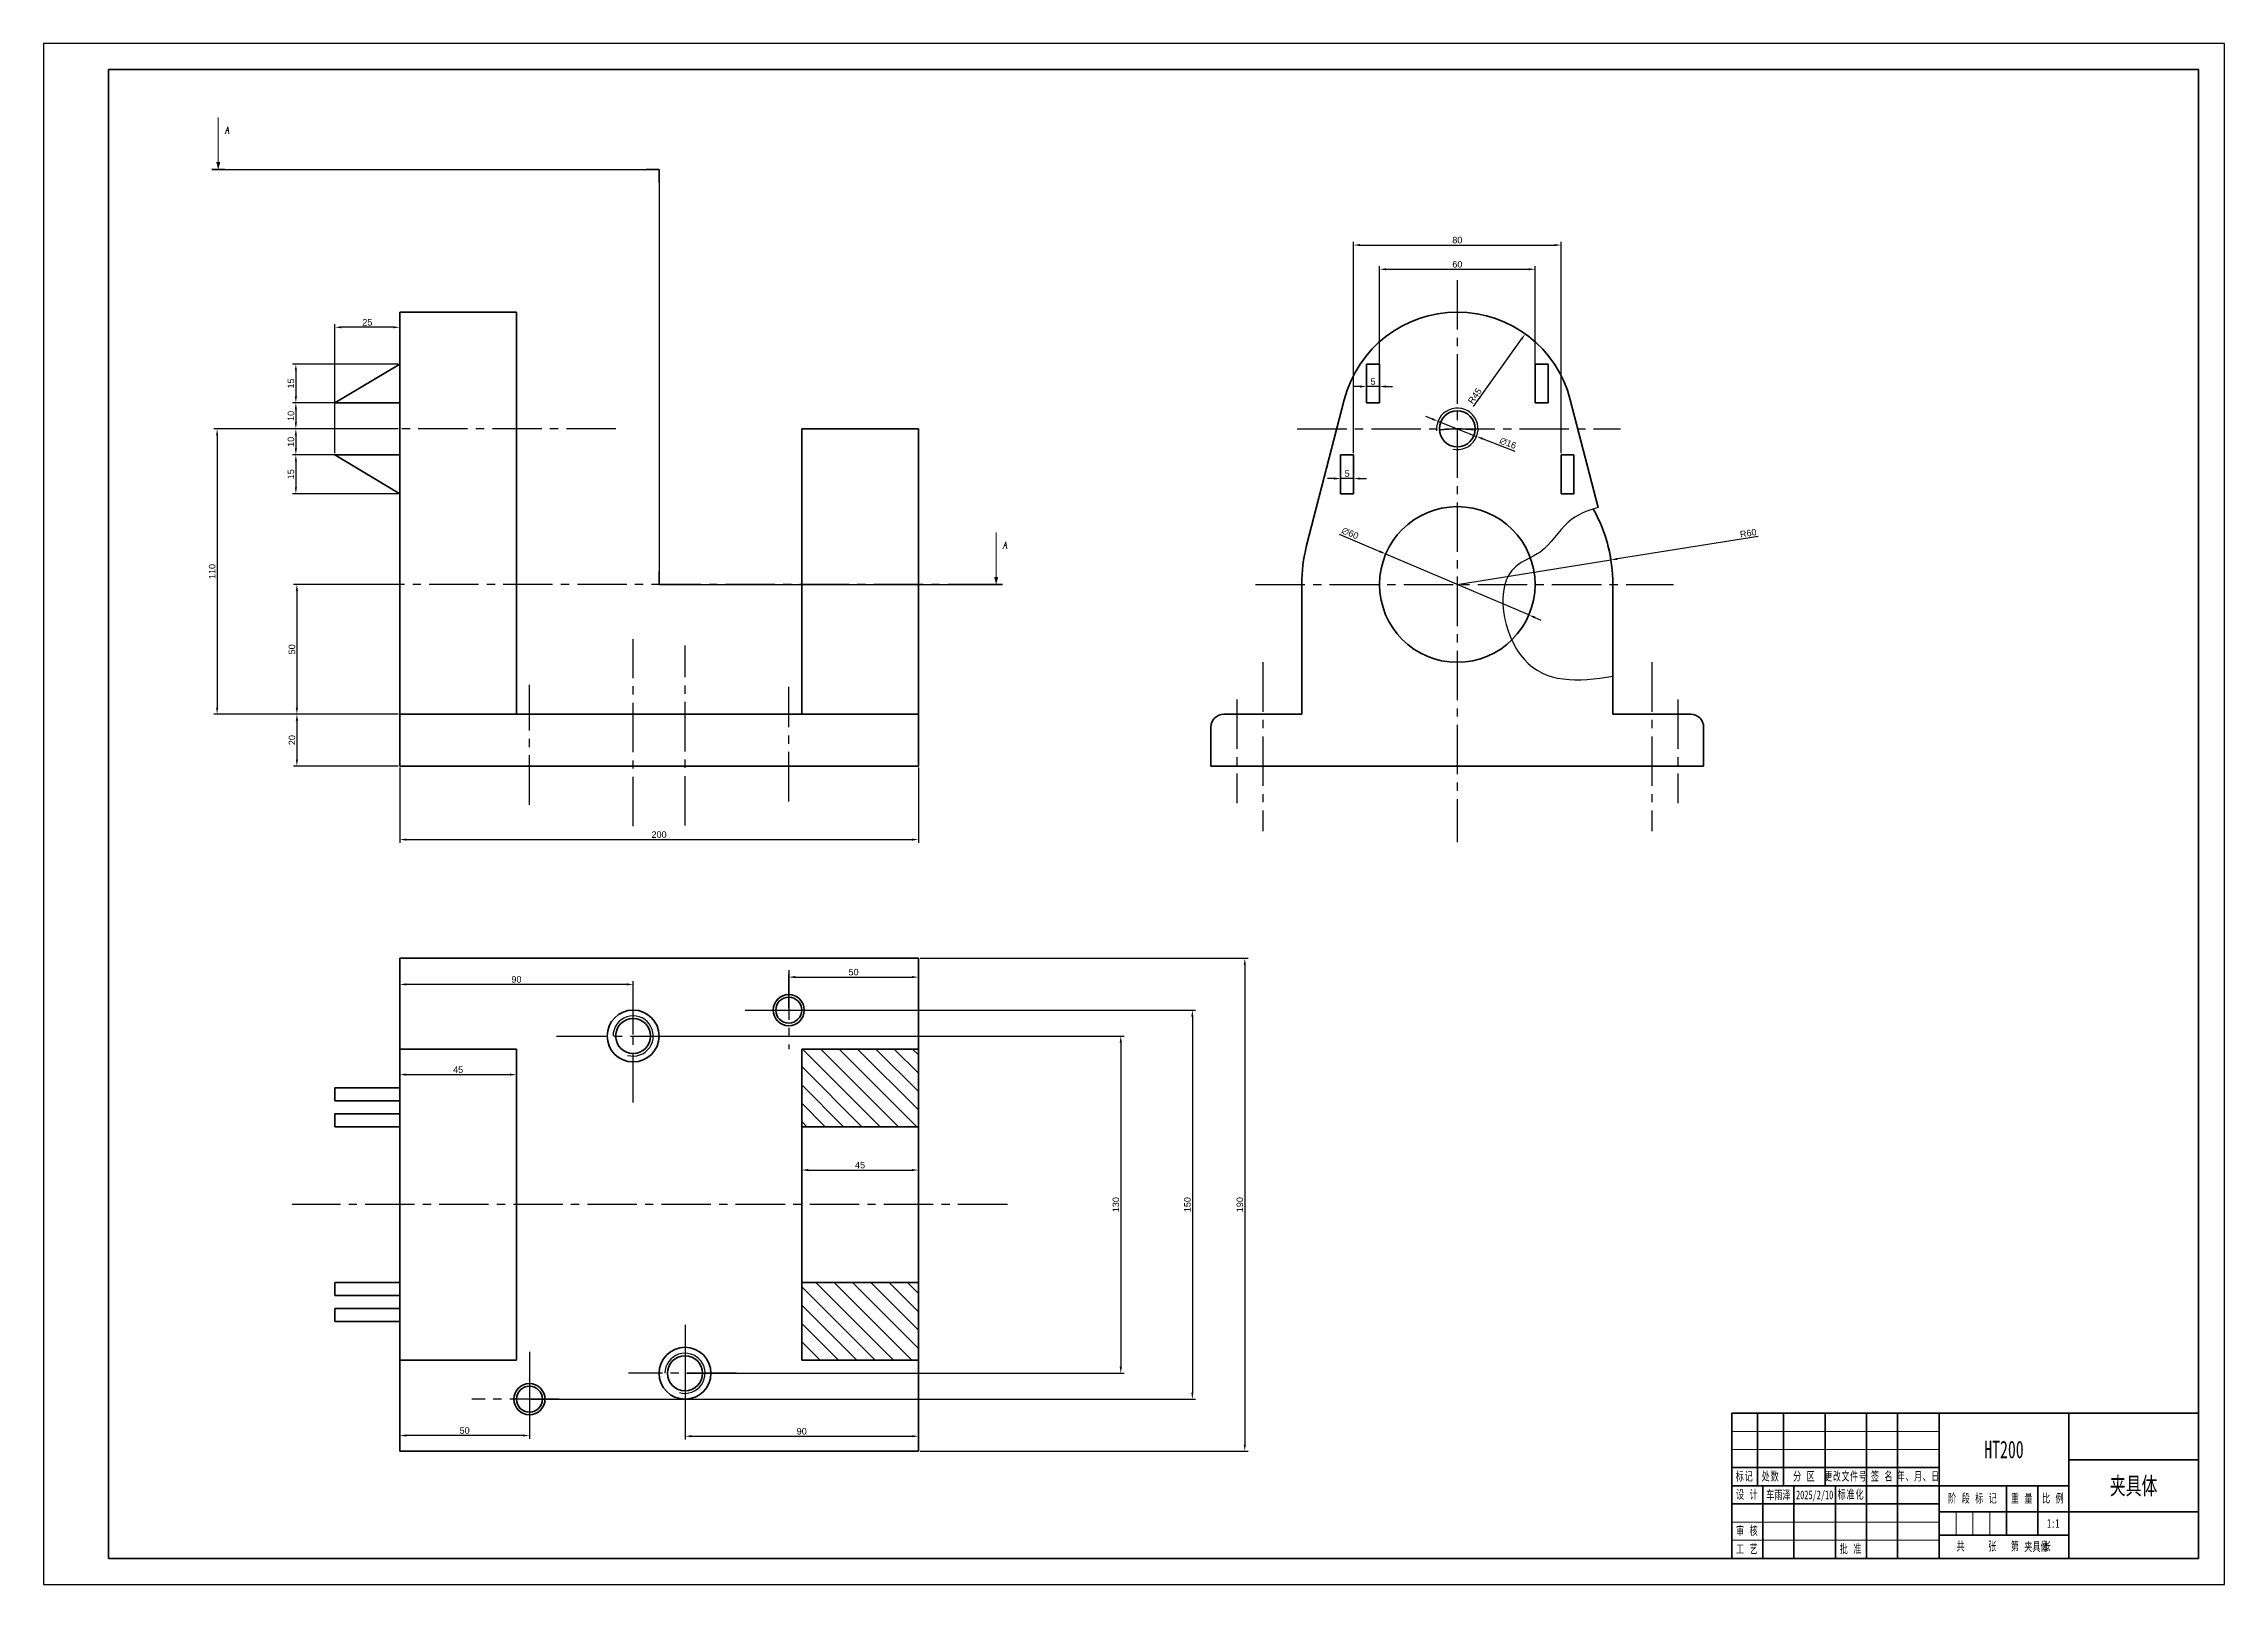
# Model space of a CAD drawing. Header units: millimetres. Extents: x 404 to 2877, y -584 to 1147.
# Drawn here: x 1695 to 2536, y 553 to 1147 of the extents above; entities that cross this region are included whole.
import ezdxf
from ezdxf.enums import TextEntityAlignment as Align

# ---------------------------------------------------------------- set-up
doc = ezdxf.new("R2010")
doc.units = ezdxf.units.MM
doc.linetypes.add('CENTER2', pattern=[28.575, 19.05, -3.175, 3.175, -3.175])
for name, color, linetype, lineweight in [('EB0', 7, 'Continuous', 35), ('粗实线', 50, 'Continuous', 35), ('细实线层', 7, 'Continuous', 18), ('边框', 7, 'Continuous', 35)]:
    doc.layers.add(name, color=color, linetype=linetype, lineweight=lineweight)
for name, color, linetype in [('剖面线', 3, 'Continuous'), ('标注层', 3, 'Continuous'), ('点画线', 1, 'CENTER2'), ('细实线', 7, 'Continuous')]:
    doc.layers.add(name, color=color, linetype=linetype)
doc.styles.get("Standard").update_dxf_attribs({"font": 'arial.ttf'})
doc.styles.add('UserTxtStyle1', font='SimSun.ttf', dxfattribs={"width": 0.667})
doc.styles.add('标准', font='SimSun.ttf', dxfattribs={"width": 0.667})
doc.dimstyles.new('ISO-25', dxfattribs={"dimtxt": 2.5, "dimasz": 2.5, "dimexe": 1.25, "dimexo": 0.625, "dimtad": 1, "dimtxsty": 'Standard', "dimcen": 2.5, "dimadec": 0, "dimazin": 0, "dimtfac": 1, "dimtmove": 0, "dimatfit": 3, "dimfxl": 1, "dimarcsym": 0})

msp = doc.modelspace()

# ---------------------------------------------------------------- blocks, each defined once
blk = doc.blocks.new('*D80')
at = {"layer": 'Defpoints', "color": 0, "transparency": 16777216}
for p in [(1831.91, 868.19), (2031.91, 868.19), (2031.91, 839.84)]:
    blk.add_point(p, dxfattribs=at)
at = {"layer": '标注层', "color": 0, "lineweight": -2, "transparency": 16777216}
for p, q in [((1831.91, 867.57), (1831.91, 838.59)), ((2031.91, 867.57), (2031.91, 838.59)), ((1834.41, 839.84), (2029.41, 839.84))]:
    blk.add_line(p, q, dxfattribs=at)
at = {"layer": '标注层', "color": 0, "transparency": 16777216}
for points in [[(1834.41, 840.26), (1834.41, 839.43), (1831.91, 839.84)], [(2029.41, 840.26), (2029.41, 839.43), (2031.91, 839.84)]]:
    blk.add_solid(points, dxfattribs=at)
at = {"layer": '标注层', "color": 0, "transparency": 16777216, "insert": (1931.91, 841.74), "char_height": 2.5, "attachment_point": 5}
blk.add_mtext('200', dxfattribs=at)
blk = doc.blocks.new('*D81')
at = {"layer": 'Defpoints', "color": 0, "transparency": 16777216}
for p in [(1831.91, 888.19), (1792.23, 868.19), (1831.91, 868.19)]:
    blk.add_point(p, dxfattribs=at)
at = {"layer": '标注层', "color": 0, "lineweight": -2, "transparency": 16777216}
for p, q in [((1831.28, 888.19), (1790.98, 888.19)), ((1792.23, 885.69), (1792.23, 870.69)), ((1831.28, 868.19), (1790.98, 868.19))]:
    blk.add_line(p, q, dxfattribs=at)
at = {"layer": '标注层', "color": 0, "transparency": 16777216}
for points in [[(1791.81, 885.69), (1792.65, 885.69), (1792.23, 888.19)], [(1791.81, 870.69), (1792.65, 870.69), (1792.23, 868.19)]]:
    blk.add_solid(points, dxfattribs=at)
at = {"layer": '标注层', "color": 0, "transparency": 16777216, "insert": (1790.33, 878.19), "char_height": 2.5, "attachment_point": 5, "rotation": 90}
blk.add_mtext('20', dxfattribs=at)
blk = doc.blocks.new('*D82')
at = {"layer": 'Defpoints', "color": 0, "transparency": 16777216}
for p in [(1831.91, 938.19), (1792.23, 888.19), (1831.91, 888.19)]:
    blk.add_point(p, dxfattribs=at)
at = {"layer": '标注层', "color": 0, "lineweight": -2, "transparency": 16777216}
for p, q in [((1831.28, 938.19), (1790.98, 938.19)), ((1792.23, 935.69), (1792.23, 890.69)), ((1831.28, 888.19), (1790.98, 888.19))]:
    blk.add_line(p, q, dxfattribs=at)
at = {"layer": '标注层', "color": 0, "transparency": 16777216}
for points in [[(1791.81, 935.69), (1792.65, 935.69), (1792.23, 938.19)], [(1791.81, 890.69), (1792.65, 890.69), (1792.23, 888.19)]]:
    blk.add_solid(points, dxfattribs=at)
at = {"layer": '标注层', "color": 0, "transparency": 16777216, "insert": (1790.33, 913.19), "char_height": 2.5, "attachment_point": 5, "rotation": 90}
blk.add_mtext('50', dxfattribs=at)
blk = doc.blocks.new('*D83')
at = {"layer": 'Defpoints', "color": 0, "transparency": 16777216}
for p in [(1831.91, 998.19), (1761.46, 888.19), (1831.91, 888.19)]:
    blk.add_point(p, dxfattribs=at)
at = {"layer": '标注层', "color": 0, "lineweight": -2, "transparency": 16777216}
for p, q in [((1831.28, 998.19), (1760.21, 998.19)), ((1761.46, 995.69), (1761.46, 890.69)), ((1831.28, 888.19), (1760.21, 888.19))]:
    blk.add_line(p, q, dxfattribs=at)
at = {"layer": '标注层', "color": 0, "transparency": 16777216}
for points in [[(1761.05, 995.69), (1761.88, 995.69), (1761.46, 998.19)], [(1761.05, 890.69), (1761.88, 890.69), (1761.46, 888.19)]]:
    blk.add_solid(points, dxfattribs=at)
at = {"layer": '标注层', "color": 0, "transparency": 16777216, "insert": (1759.56, 943.19), "char_height": 2.5, "attachment_point": 5, "rotation": 90}
blk.add_mtext('110', dxfattribs=at)
blk = doc.blocks.new('*D84')
at = {"layer": 'Defpoints', "color": 0, "transparency": 16777216}
for p in [(1831.91, 998.19), (1791.83, 988.19), (1831.91, 988.19)]:
    blk.add_point(p, dxfattribs=at)
at = {"layer": '标注层', "color": 0, "lineweight": -2, "transparency": 16777216}
for p, q in [((1831.28, 998.19), (1790.58, 998.19)), ((1791.83, 995.69), (1791.83, 990.69)), ((1831.28, 988.19), (1790.58, 988.19))]:
    blk.add_line(p, q, dxfattribs=at)
at = {"layer": '标注层', "color": 0, "transparency": 16777216}
for points in [[(1791.42, 995.69), (1792.25, 995.69), (1791.83, 998.19)], [(1791.42, 990.69), (1792.25, 990.69), (1791.83, 988.19)]]:
    blk.add_solid(points, dxfattribs=at)
at = {"layer": '标注层', "color": 0, "transparency": 16777216, "insert": (1789.93, 993.19), "char_height": 2.5, "attachment_point": 5, "rotation": 90}
blk.add_mtext('10', dxfattribs=at)
blk = doc.blocks.new('*D85')
at = {"layer": 'Defpoints', "color": 0, "transparency": 16777216}
for p in [(1831.91, 988.19), (1791.83, 973.19), (1831.91, 973.19)]:
    blk.add_point(p, dxfattribs=at)
at = {"layer": '标注层', "color": 0, "lineweight": -2, "transparency": 16777216}
for p, q in [((1831.28, 988.19), (1790.58, 988.19)), ((1791.83, 985.69), (1791.83, 975.69)), ((1831.28, 973.19), (1790.58, 973.19))]:
    blk.add_line(p, q, dxfattribs=at)
at = {"layer": '标注层', "color": 0, "transparency": 16777216}
for points in [[(1791.42, 985.69), (1792.25, 985.69), (1791.83, 988.19)], [(1791.42, 975.69), (1792.25, 975.69), (1791.83, 973.19)]]:
    blk.add_solid(points, dxfattribs=at)
at = {"layer": '标注层', "color": 0, "transparency": 16777216, "insert": (1789.93, 980.69), "char_height": 2.5, "attachment_point": 5, "rotation": 90}
blk.add_mtext('15', dxfattribs=at)
blk = doc.blocks.new('*D86')
at = {"layer": 'Defpoints', "color": 0, "transparency": 16777216}
for p in [(1831.91, 1008.19), (1791.83, 998.19), (1831.91, 998.19)]:
    blk.add_point(p, dxfattribs=at)
at = {"layer": '标注层', "color": 0, "lineweight": -2, "transparency": 16777216}
for p, q in [((1831.28, 1008.19), (1790.58, 1008.19)), ((1791.83, 1005.69), (1791.83, 1000.69)), ((1831.28, 998.19), (1790.58, 998.19))]:
    blk.add_line(p, q, dxfattribs=at)
at = {"layer": '标注层', "color": 0, "transparency": 16777216}
for points in [[(1791.42, 1005.69), (1792.25, 1005.69), (1791.83, 1008.19)], [(1791.42, 1000.69), (1792.25, 1000.69), (1791.83, 998.19)]]:
    blk.add_solid(points, dxfattribs=at)
at = {"layer": '标注层', "color": 0, "transparency": 16777216, "insert": (1789.93, 1003.19), "char_height": 2.5, "attachment_point": 5, "rotation": 90}
blk.add_mtext('10', dxfattribs=at)
blk = doc.blocks.new('*D87')
at = {"layer": 'Defpoints', "color": 0, "transparency": 16777216}
for p in [(1831.91, 1023.19), (1791.83, 1008.19), (1831.91, 1008.19)]:
    blk.add_point(p, dxfattribs=at)
at = {"layer": '标注层', "color": 0, "lineweight": -2, "transparency": 16777216}
for p, q in [((1831.28, 1023.19), (1790.58, 1023.19)), ((1791.83, 1020.69), (1791.83, 1010.69)), ((1831.28, 1008.19), (1790.58, 1008.19))]:
    blk.add_line(p, q, dxfattribs=at)
at = {"layer": '标注层', "color": 0, "transparency": 16777216}
for points in [[(1791.42, 1020.69), (1792.25, 1020.69), (1791.83, 1023.19)], [(1791.42, 1010.69), (1792.25, 1010.69), (1791.83, 1008.19)]]:
    blk.add_solid(points, dxfattribs=at)
at = {"layer": '标注层', "color": 0, "transparency": 16777216, "insert": (1789.93, 1015.69), "char_height": 2.5, "attachment_point": 5, "rotation": 90}
blk.add_mtext('15', dxfattribs=at)
blk = doc.blocks.new('*D88')
at = {"layer": 'Defpoints', "color": 0, "transparency": 16777216}
for p in [(1806.91, 1037.35), (1806.91, 988.19), (1831.91, 988.19)]:
    blk.add_point(p, dxfattribs=at)
at = {"layer": '标注层', "color": 0, "lineweight": -2, "transparency": 16777216}
for p, q in [((1806.91, 988.82), (1806.91, 1038.6)), ((1829.41, 1037.35), (1809.41, 1037.35)), ((1831.91, 988.82), (1831.91, 1038.6))]:
    blk.add_line(p, q, dxfattribs=at)
at = {"layer": '标注层', "color": 0, "transparency": 16777216}
for points in [[(1809.41, 1037.77), (1809.41, 1036.94), (1806.91, 1037.35)], [(1829.41, 1037.77), (1829.41, 1036.94), (1831.91, 1037.35)]]:
    blk.add_solid(points, dxfattribs=at)
at = {"layer": '标注层', "color": 0, "transparency": 16777216, "insert": (1819.41, 1039.25), "char_height": 2.5, "attachment_point": 5}
blk.add_mtext('25', dxfattribs=at)
blk = doc.blocks.new('*D89')
at = {"layer": 'Defpoints', "color": 0, "transparency": 16777216}
for p in [(2269.74, 1059.71), (2209.74, 1008.19), (2269.74, 1008.19)]:
    blk.add_point(p, dxfattribs=at)
at = {"layer": '标注层', "color": 0, "lineweight": -2, "transparency": 16777216}
for p, q in [((2209.74, 1008.82), (2209.74, 1060.96)), ((2212.24, 1059.71), (2267.24, 1059.71)), ((2269.74, 1008.82), (2269.74, 1060.96))]:
    blk.add_line(p, q, dxfattribs=at)
at = {"layer": '标注层', "color": 0, "transparency": 16777216}
for points in [[(2212.24, 1060.13), (2212.24, 1059.3), (2209.74, 1059.71)], [(2267.24, 1060.13), (2267.24, 1059.3), (2269.74, 1059.71)]]:
    blk.add_solid(points, dxfattribs=at)
at = {"layer": '标注层', "color": 0, "transparency": 16777216, "insert": (2239.74, 1061.61), "char_height": 2.5, "attachment_point": 5}
blk.add_mtext('60', dxfattribs=at)
blk = doc.blocks.new('*D90')
at = {"layer": 'Defpoints', "color": 0, "transparency": 16777216}
for p in [(2279.74, 1069.05), (2199.74, 988.19), (2279.74, 988.19)]:
    blk.add_point(p, dxfattribs=at)
at = {"layer": '标注层', "color": 0, "lineweight": -2, "transparency": 16777216}
for p, q in [((2199.74, 988.82), (2199.74, 1070.3)), ((2202.24, 1069.05), (2277.24, 1069.05)), ((2279.74, 988.82), (2279.74, 1070.3))]:
    blk.add_line(p, q, dxfattribs=at)
at = {"layer": '标注层', "color": 0, "transparency": 16777216}
for points in [[(2202.24, 1069.47), (2202.24, 1068.63), (2199.74, 1069.05)], [(2277.24, 1069.47), (2277.24, 1068.63), (2279.74, 1069.05)]]:
    blk.add_solid(points, dxfattribs=at)
at = {"layer": '标注层', "color": 0, "transparency": 16777216, "insert": (2239.74, 1070.95), "char_height": 2.5, "attachment_point": 5}
blk.add_mtext('80', dxfattribs=at)
blk = doc.blocks.new('*D91')
at = {"layer": 'Defpoints', "color": 0, "transparency": 16777216}
for p in [(2204.74, 1014.51), (2204.74, 1008.19), (2209.74, 1008.19)]:
    blk.add_point(p, dxfattribs=at)
at = {"layer": '标注层', "color": 0, "lineweight": -2, "transparency": 16777216}
for p, q in [((2202.24, 1014.51), (2199.74, 1014.51)), ((2204.74, 1008.82), (2204.74, 1015.76)), ((2209.74, 1014.51), (2204.74, 1014.51)), ((2209.74, 1008.82), (2209.74, 1015.76)), ((2212.24, 1014.51), (2214.74, 1014.51))]:
    blk.add_line(p, q, dxfattribs=at)
at = {"layer": '标注层', "color": 0, "transparency": 16777216}
for points in [[(2202.24, 1014.93), (2202.24, 1014.09), (2204.74, 1014.51)], [(2212.24, 1014.93), (2212.24, 1014.09), (2209.74, 1014.51)]]:
    blk.add_solid(points, dxfattribs=at)
at = {"layer": '标注层', "color": 0, "transparency": 16777216, "insert": (2207.24, 1016.41), "char_height": 2.5, "attachment_point": 5}
blk.add_mtext('5', dxfattribs=at)
blk = doc.blocks.new('*D92')
at = {"layer": 'Defpoints', "color": 0, "transparency": 16777216}
for p in [(2194.74, 979.03), (2194.74, 973.19), (2199.74, 973.19)]:
    blk.add_point(p, dxfattribs=at)
at = {"layer": '标注层', "color": 0, "lineweight": -2, "transparency": 16777216}
for p, q in [((2192.24, 979.03), (2189.74, 979.03)), ((2194.74, 973.82), (2194.74, 980.28)), ((2199.74, 979.03), (2194.74, 979.03)), ((2199.74, 973.82), (2199.74, 980.28)), ((2202.24, 979.03), (2204.74, 979.03))]:
    blk.add_line(p, q, dxfattribs=at)
at = {"layer": '标注层', "color": 0, "transparency": 16777216}
for points in [[(2192.24, 979.45), (2192.24, 978.62), (2194.74, 979.03)], [(2202.24, 979.45), (2202.24, 978.62), (2199.74, 979.03)]]:
    blk.add_solid(points, dxfattribs=at)
at = {"layer": '标注层', "color": 0, "transparency": 16777216, "insert": (2197.24, 980.93), "char_height": 2.5, "attachment_point": 5}
blk.add_mtext('5', dxfattribs=at)
blk = doc.blocks.new('*D93')
at = {"layer": 'Defpoints', "color": 0, "transparency": 16777216}
for p in [(2265.92, 1034.79), (2239.74, 998.19)]:
    blk.add_point(p, dxfattribs=at)
at = {"layer": '标注层', "color": 0, "lineweight": -2, "transparency": 16777216}
blk.add_line((2245.92, 1006.84), (2264.46, 1032.76), dxfattribs=at)
at = {"layer": '标注层', "color": 0, "transparency": 16777216}
blk.add_solid([(2264.12, 1033), (2264.8, 1032.52), (2265.92, 1034.79)], dxfattribs=at)
at = {"layer": '标注层', "color": 0, "transparency": 16777216, "insert": (2246.48, 1010.89), "char_height": 2.5, "attachment_point": 5, "rotation": 54.42421}
blk.add_mtext('R45', dxfattribs=at)
blk = doc.blocks.new('*D94')
at = {"layer": 'Defpoints', "color": 0, "transparency": 16777216}
for p in [(2298.99, 947.63), (2239.74, 938.19)]:
    blk.add_point(p, dxfattribs=at)
at = {"layer": '标注层', "color": 0, "lineweight": -2, "transparency": 16777216}
for p, q in [((2355.78, 956.67), (2301.46, 948.02)), ((2239.74, 938.19), (2298.99, 947.63))]:
    blk.add_line(p, q, dxfattribs=at)
at = {"layer": '标注层', "color": 0, "transparency": 16777216}
blk.add_solid([(2301.39, 948.43), (2301.52, 947.61), (2298.99, 947.63)], dxfattribs=at)
at = {"layer": '标注层', "color": 0, "transparency": 16777216, "insert": (2351.92, 957.98), "char_height": 2.5, "attachment_point": 5, "rotation": 9.04724}
blk.add_mtext('R60', dxfattribs=at)
blk = doc.blocks.new('*D95')
at = {"layer": 'Defpoints', "color": 0, "transparency": 16777216}
for p in [(2212.13, 949.94), (2267.34, 926.44)]:
    blk.add_point(p, dxfattribs=at)
at = {"layer": '标注层', "color": 0, "lineweight": -2, "transparency": 16777216}
for p, q in [((2194.17, 957.59), (2209.83, 950.92)), ((2267.34, 926.44), (2212.13, 949.94)), ((2269.64, 925.46), (2271.94, 924.48))]:
    blk.add_line(p, q, dxfattribs=at)
at = {"layer": '标注层', "color": 0, "transparency": 16777216}
for points in [[(2210, 951.3), (2209.67, 950.54), (2212.13, 949.94)], [(2269.8, 925.85), (2269.48, 925.08), (2267.34, 926.44)]]:
    blk.add_solid(points, dxfattribs=at)
at = {"layer": '标注层', "color": 0, "transparency": 16777216, "insert": (2198.41, 957.93), "char_height": 2.5, "attachment_point": 5, "rotation": 336.94139}
blk.add_mtext('∅60', dxfattribs=at)
blk = doc.blocks.new('*D97')
at = {"layer": 'Defpoints', "color": 0, "transparency": 16777216}
for p in [(1921.91, 764.1), (1941.91, 634.1), (2109.96, 634.1)]:
    blk.add_point(p, dxfattribs=at)
at = {"layer": '标注层', "color": 0, "lineweight": -2, "transparency": 16777216}
for p, q in [((1922.53, 764.1), (2111.21, 764.1)), ((2109.96, 761.6), (2109.96, 636.6)), ((1942.53, 634.1), (2111.21, 634.1))]:
    blk.add_line(p, q, dxfattribs=at)
at = {"layer": '标注层', "color": 0, "transparency": 16777216}
for points in [[(2109.54, 761.6), (2110.37, 761.6), (2109.96, 764.1)], [(2109.54, 636.6), (2110.37, 636.6), (2109.96, 634.1)]]:
    blk.add_solid(points, dxfattribs=at)
at = {"layer": '标注层', "color": 0, "transparency": 16777216, "insert": (2108.06, 699.1), "char_height": 2.5, "attachment_point": 5, "rotation": 90}
blk.add_mtext('130', dxfattribs=at)
blk = doc.blocks.new('*D98')
at = {"layer": 'Defpoints', "color": 0, "transparency": 16777216}
for p in [(1981.91, 774.1), (1881.91, 624.1), (2137.56, 624.1)]:
    blk.add_point(p, dxfattribs=at)
at = {"layer": '标注层', "color": 0, "lineweight": -2, "transparency": 16777216}
for p, q in [((1982.53, 774.1), (2138.81, 774.1)), ((2137.56, 771.6), (2137.56, 626.6)), ((1882.53, 624.1), (2138.81, 624.1))]:
    blk.add_line(p, q, dxfattribs=at)
at = {"layer": '标注层', "color": 0, "transparency": 16777216}
for points in [[(2137.15, 771.6), (2137.98, 771.6), (2137.56, 774.1)], [(2137.15, 626.6), (2137.98, 626.6), (2137.56, 624.1)]]:
    blk.add_solid(points, dxfattribs=at)
at = {"layer": '标注层', "color": 0, "transparency": 16777216, "insert": (2135.66, 699.1), "char_height": 2.5, "attachment_point": 5, "rotation": 90}
blk.add_mtext('150', dxfattribs=at)
blk = doc.blocks.new('*D99')
at = {"layer": 'Defpoints', "color": 0, "transparency": 16777216}
for p in [(1831.91, 784.01), (1831.91, 764.1), (1921.91, 764.1)]:
    blk.add_point(p, dxfattribs=at)
at = {"layer": '标注层', "color": 0, "lineweight": -2, "transparency": 16777216}
for p, q in [((1831.91, 764.73), (1831.91, 785.26)), ((1919.41, 784.01), (1834.41, 784.01)), ((1921.91, 764.73), (1921.91, 785.26))]:
    blk.add_line(p, q, dxfattribs=at)
at = {"layer": '标注层', "color": 0, "transparency": 16777216}
for points in [[(1834.41, 784.42), (1834.41, 783.59), (1831.91, 784.01)], [(1919.41, 784.42), (1919.41, 783.59), (1921.91, 784.01)]]:
    blk.add_solid(points, dxfattribs=at)
at = {"layer": '标注层', "color": 0, "transparency": 16777216, "insert": (1876.91, 785.91), "char_height": 2.5, "attachment_point": 5}
blk.add_mtext('90', dxfattribs=at)
blk = doc.blocks.new('*D100')
at = {"layer": 'Defpoints', "color": 0, "transparency": 16777216}
for p in [(2031.91, 786.82), (1981.91, 774.28), (2031.91, 774.28)]:
    blk.add_point(p, dxfattribs=at)
at = {"layer": '标注层', "color": 0, "lineweight": -2, "transparency": 16777216}
for p, q in [((1981.91, 774.9), (1981.91, 788.07)), ((1984.41, 786.82), (2029.41, 786.82)), ((2031.91, 774.9), (2031.91, 788.07))]:
    blk.add_line(p, q, dxfattribs=at)
at = {"layer": '标注层', "color": 0, "transparency": 16777216}
for points in [[(1984.41, 787.24), (1984.41, 786.41), (1981.91, 786.82)], [(2029.41, 787.24), (2029.41, 786.41), (2031.91, 786.82)]]:
    blk.add_solid(points, dxfattribs=at)
at = {"layer": '标注层', "color": 0, "transparency": 16777216, "insert": (2006.91, 788.73), "char_height": 2.5, "attachment_point": 5}
blk.add_mtext('50', dxfattribs=at)
blk = doc.blocks.new('*D101')
at = {"layer": 'Defpoints', "color": 0, "transparency": 16777216}
for p in [(1831.91, 624.1), (1881.91, 624.1), (1831.91, 610.1)]:
    blk.add_point(p, dxfattribs=at)
at = {"layer": '标注层', "color": 0, "lineweight": -2, "transparency": 16777216}
for p, q in [((1831.91, 623.48), (1831.91, 608.85)), ((1881.91, 623.48), (1881.91, 608.85)), ((1879.41, 610.1), (1834.41, 610.1))]:
    blk.add_line(p, q, dxfattribs=at)
at = {"layer": '标注层', "color": 0, "transparency": 16777216}
for points in [[(1834.41, 610.51), (1834.41, 609.68), (1831.91, 610.1)], [(1879.41, 610.51), (1879.41, 609.68), (1881.91, 610.1)]]:
    blk.add_solid(points, dxfattribs=at)
at = {"layer": '标注层', "color": 0, "transparency": 16777216, "insert": (1856.91, 612), "char_height": 2.5, "attachment_point": 5}
blk.add_mtext('50', dxfattribs=at)
blk = doc.blocks.new('*D102')
at = {"layer": 'Defpoints', "color": 0, "transparency": 16777216}
for p in [(1941.91, 634.1), (2031.91, 634.1), (2031.91, 609.81)]:
    blk.add_point(p, dxfattribs=at)
at = {"layer": '标注层', "color": 0, "lineweight": -2, "transparency": 16777216}
for p, q in [((1941.91, 633.48), (1941.91, 608.56)), ((2031.91, 633.48), (2031.91, 608.56)), ((1944.41, 609.81), (2029.41, 609.81))]:
    blk.add_line(p, q, dxfattribs=at)
at = {"layer": '标注层', "color": 0, "transparency": 16777216}
for points in [[(1944.41, 610.23), (1944.41, 609.4), (1941.91, 609.81)], [(2029.41, 610.23), (2029.41, 609.4), (2031.91, 609.81)]]:
    blk.add_solid(points, dxfattribs=at)
at = {"layer": '标注层', "color": 0, "transparency": 16777216, "insert": (1986.91, 611.71), "char_height": 2.5, "attachment_point": 5}
blk.add_mtext('90', dxfattribs=at)
blk = doc.blocks.new('*D103')
at = {"layer": 'Defpoints', "color": 0, "transparency": 16777216}
for p in [(2031.91, 794.1), (2031.91, 604.1), (2157.78, 604.1)]:
    blk.add_point(p, dxfattribs=at)
at = {"layer": '标注层', "color": 0, "lineweight": -2, "transparency": 16777216}
for p, q in [((2032.53, 794.1), (2159.03, 794.1)), ((2157.78, 791.6), (2157.78, 606.6)), ((2032.53, 604.1), (2159.03, 604.1))]:
    blk.add_line(p, q, dxfattribs=at)
at = {"layer": '标注层', "color": 0, "transparency": 16777216}
for points in [[(2157.36, 791.6), (2158.19, 791.6), (2157.78, 794.1)], [(2157.36, 606.6), (2158.19, 606.6), (2157.78, 604.1)]]:
    blk.add_solid(points, dxfattribs=at)
at = {"layer": '标注层', "color": 0, "transparency": 16777216, "insert": (2155.87, 699.1), "char_height": 2.5, "attachment_point": 5, "rotation": 90}
blk.add_mtext('190', dxfattribs=at)
blk = doc.blocks.new('*D104')
at = {"layer": 'Defpoints', "color": 0, "transparency": 16777216}
for p in [(2232.29, 1001.11), (2247.18, 995.27)]:
    blk.add_point(p, dxfattribs=at)
at = {"layer": '标注层', "color": 0, "lineweight": -2, "transparency": 16777216}
for p, q in [((2229.96, 1002.03), (2227.63, 1002.94)), ((2232.29, 1001.11), (2247.18, 995.27)), ((2262.06, 989.43), (2249.51, 994.36))]:
    blk.add_line(p, q, dxfattribs=at)
at = {"layer": '标注层', "color": 0, "transparency": 16777216}
for points in [[(2230.11, 1002.42), (2229.81, 1001.64), (2232.29, 1001.11)], [(2249.66, 994.75), (2249.36, 993.97), (2247.18, 995.27)]]:
    blk.add_solid(points, dxfattribs=at)
at = {"layer": '标注层', "color": 0, "transparency": 16777216, "insert": (2259.27, 992.65), "char_height": 2.5, "attachment_point": 5, "rotation": 338.57788}
blk.add_mtext('∅16', dxfattribs=at)
blk = doc.blocks.new('*D119')
at = {"layer": 'Defpoints', "color": 0, "transparency": 16777216}
for p in [(1831.91, 759.1), (1876.91, 759.1), (1876.91, 749.23)]:
    blk.add_point(p, dxfattribs=at)
at = {"layer": '标注层', "color": 0, "lineweight": -2, "transparency": 16777216}
for p, q in [((1831.91, 758.48), (1831.91, 747.98)), ((1876.91, 758.48), (1876.91, 747.98)), ((1834.41, 749.23), (1874.41, 749.23))]:
    blk.add_line(p, q, dxfattribs=at)
at = {"layer": '标注层', "color": 0, "transparency": 16777216}
for points in [[(1834.41, 749.65), (1834.41, 748.82), (1831.91, 749.23)], [(1874.41, 749.65), (1874.41, 748.82), (1876.91, 749.23)]]:
    blk.add_solid(points, dxfattribs=at)
at = {"layer": '标注层', "color": 0, "transparency": 16777216, "insert": (1854.41, 751.13), "char_height": 2.5, "attachment_point": 5}
blk.add_mtext('45', dxfattribs=at)
blk = doc.blocks.new('*D120')
at = {"layer": 'Defpoints', "color": 0, "transparency": 16777216}
for p in [(1986.91, 729.1), (2031.91, 729.1), (2031.91, 712.44)]:
    blk.add_point(p, dxfattribs=at)
at = {"layer": '标注层', "color": 0, "lineweight": -2, "transparency": 16777216}
for p, q in [((1986.91, 728.48), (1986.91, 711.19)), ((2031.91, 728.48), (2031.91, 711.19)), ((1989.41, 712.44), (2029.41, 712.44))]:
    blk.add_line(p, q, dxfattribs=at)
at = {"layer": '标注层', "color": 0, "transparency": 16777216}
for points in [[(1989.41, 712.85), (1989.41, 712.02), (1986.91, 712.44)], [(2029.41, 712.85), (2029.41, 712.02), (2031.91, 712.44)]]:
    blk.add_solid(points, dxfattribs=at)
at = {"layer": '标注层', "color": 0, "transparency": 16777216, "insert": (2009.41, 714.33), "char_height": 2.5, "attachment_point": 5}
blk.add_mtext('45', dxfattribs=at)
blk = doc.blocks.new('$CAXA_TITLE_151E506F$')
at = {"layer": '细实线层', "linetype": 'Continuous', "lineweight": 18}
for p, q in [((-100, 49), (-180, 49)), ((-100, 42), (-180, 42)), ((-93.5, 18), (-93.5, 9)), ((-87, 18), (-87, 9)), ((-80.5, 18), (-80.5, 9)), ((-100, 14), (-180, 14)), ((-100, 7), (-180, 7))]:
    blk.add_line(p, q, dxfattribs=at)
at = {"layer": '边框', "linetype": 'Continuous', "lineweight": 35}
for p, q in [((-180, 56), (0, 56)), ((-180, 56), (-180, 0)), ((-170, 28), (-170, 56)), ((-160, 28), (-160, 56)), ((-144, 28), (-144, 56)), ((-128, 28), (-128, 56)), ((-116, 28), (-116, 56)), ((-100, 56), (-100, 0)), ((-50, 0), (-50, 56)), ((0, 56), (0, 0)), ((-100, 35), (-180, 35)), ((0, 38), (-50, 38)), ((-50, 28), (-180, 28)), ((-168, 0), (-168, 28)), ((-156, 0), (-156, 28)), ((-140, 0), (-140, 28)), ((-128, 0), (-128, 28)), ((-116, 0), (-116, 28)), ((-74, 28), (-74, 9)), ((-62, 28), (-62, 9)), ((-100, 21), (-180, 21)), ((-50, 18), (-100, 18)), ((0, 18), (-50, 18)), ((-50, 9), (-100, 9)), ((0, 0), (-180, 0))]:
    blk.add_line(p, q, dxfattribs=at)
at = {"layer": '边框', "attachment_point": 5, "line_spacing_factor": 1.15057, "style": 'UserTxtStyle1'}
for s, insert, char_height, width in [('\\T1.1;标记', (-175, 31.5), 3.353, 10), ('\\T1.1;处数', (-165, 31.5), 3.353, 10), ('\\T1.1;分 区', (-152, 31.5), 3.353, 16), ('\\T1.1;{\\W0.640781;更改文件号}', (-135.97, 31.5), 3.3528, 31.2584), ('\\T1.1;签 名', (-122, 31.5), 3.353, 12), ('\\T1.1;{\\W0.639309;年、月、日}', (-107.98, 31.5), 3.3528, 30.516), ('\\T1.1;设 计', (-174, 24.5), 3.353, 12), ('\\T1.1;设 计', (-174, 24.5), 3.353, 12), ('\\T1.1;标准化', (-134, 24.5), 3.353, 12), ('\\T1.1;阶 段 标 记', (-87, 23), 3.3528, 26), ('\\T1.1;重 量', (-68, 23), 3.353, 12), ('\\T1.1;比 例', (-56, 23), 3.353, 12), ('\\T1.1;审 核', (-174, 10.5), 3.353, 12), ('\\T1.1;工 艺', (-174, 3.5), 3.353, 12), ('\\T1.1;批 准', (-134, 3.5), 3.353, 12), ('\\T1.1;共     张   第     张', (-75, 4.5), 3.3528, 50)]:
    blk.add_mtext(s, dxfattribs=dict(at, insert=insert, char_height=char_height, width=width))
at = {"layer": '边框', "color": 0, "linetype": 'Continuous', "style": '标准'}
for tag, height, width, p in [('标记C', 3.35, 0.667, (-175, 52.5)), ('处数C', 3.35, 0.667, (-165, 52.5)), ('分区C', 3.35, 0.667, (-152, 52.5)), ('更改文件_编号C', 3.35, 0.45222, (-136, 52.5)), ('标记签名C', 3.35, 0.518563, (-122, 52.5)), ('标记_日期C', 3.35, 0.63526, (-108, 52.5)), ('单位名称', 6.71, 0.667, (-25, 47)), ('标记B', 3.35, 0.667, (-175, 45.5)), ('处数B', 3.35, 0.667, (-165, 45.5)), ('分区B', 3.35, 0.667, (-152, 45.5)), ('更改文件_编号B', 3.35, 0.45222, (-136, 45.5)), ('标记签名B', 3.35, 0.518563, (-122, 45.5)), ('标记_日期B', 3.35, 0.63526, (-108, 45.5)), ('材料名称', 6.71, 0.667, (-75, 42)), ('标记A', 3.35, 0.667, (-175, 38.5)), ('处数A', 3.35, 0.667, (-165, 38.5)), ('分区A', 3.35, 0.667, (-152, 38.5)), ('更改文件_编号A', 3.35, 0.451201, (-136, 38.5)), ('标记签名A', 3.35, 0.516738, (-122, 38.5)), ('标记_日期A', 3.35, 0.633251, (-108, 38.5)), ('设计_人员编号', 3.35, 0.359243, (-162, 24.5)), ('设计_日期', 3.35, 0.667, (-148, 24.5)), ('标准化_人员编号', 3.35, 0.31009, (-122, 24.5)), ('标准化_日期', 3.35, 0.580046, (-108, 24.5)), ('图纸名称', 6.71, 0.667, (-25, 28)), ('审核_人员编号', 3.35, 0.361231, (-162, 10.5)), ('审核_日期', 3.35, 0.667, (-148, 10.5)), ('阶段标记A', 3.35, 0.260662, (-96.75, 13.5)), ('阶段标记B', 3.35, 0.261591, (-90.25, 13.5)), ('阶段标记C', 3.35, 0.261591, (-83.75, 13.5)), ('阶段标记D', 3.35, 0.261591, (-77.25, 13.5)), ('重量', 3.35, 0.667, (-68, 13.5)), ('图纸比例', 3.35, 0.598211, (-56, 13.5)), ('图纸编号', 6.71, 0.667, (-25, 9)), ('工艺_人员编号', 3.35, 0.359023, (-162, 3.5)), ('工艺_日期', 3.35, 0.667, (-148, 3.5)), ('批准_人员编号', 3.35, 0.358147, (-122, 3.5)), ('批准_日期', 3.35, 0.667, (-108, 3.5)), ('页数', 3.35, 0.667, (-87.5, 4.5)), ('页码', 3.35, 0.667, (-62.5, 4.5))]:
    blk.add_attdef(tag, text='', height=height, dxfattribs=dict(at, width=width)).set_placement(p, align=Align.MIDDLE_CENTER)

# ---------------------------------------------------------------- dimensions: what is measured, and where the dimension line sits
at = {"layer": '标注层'}
for base, p1, p2, picture, middle in [((2279.735, 1069.051), (2199.735, 988.192), (2279.735, 988.192), '*D90', (2239.735, 1070.953)), ((2269.735, 1059.712), (2209.735, 1008.192), (2269.735, 1008.192), '*D89', (2239.735, 1061.614)), ((1806.906, 1037.353), (1831.906, 988.192), (1806.906, 988.192), '*D88', (1819.406, 1039.254)), ((2204.735, 1014.51), (2209.735, 1008.192), (2204.735, 1008.192), '*D91', (2207.235, 1016.406)), ((2194.735, 979.034), (2199.735, 973.192), (2194.735, 973.192), '*D92', (2197.235, 980.93)), ((2031.906, 839.842), (1831.906, 868.192), (2031.906, 868.192), '*D80', (1931.906, 841.743)), ((1831.906, 784.008), (1921.906, 764.101), (1831.906, 764.101), '*D99', (1876.906, 785.909)), ((2031.906, 786.824), (1981.906, 774.28), (2031.906, 774.28), '*D100', (2006.906, 788.726)), ((1876.906, 749.232), (1831.906, 759.101), (1876.906, 759.101), '*D119', (1854.406, 751.128)), ((2031.906, 712.437), (1986.906, 729.101), (2031.906, 729.101), '*D120', (2009.406, 714.333)), ((2031.906, 609.813), (1941.906, 634.101), (2031.906, 634.101), '*D102', (1986.906, 611.714)), ((1831.906, 610.096), (1881.906, 624.101), (1831.906, 624.101), '*D101', (1856.906, 611.998))]:
    dim = msp.add_linear_dim(base=base, p1=p1, p2=p2, dimstyle='ISO-25', dxfattribs=at)
    dim.commit()
    dim.dimension.update_dxf_attribs({"geometry": picture, "text_midpoint": middle})
for center, mpoint, picture, middle in [((2239.735, 998.192), (2265.915, 1034.793), '*D93', (2248.027, 1009.785)), ((2239.735, 938.192), (2298.989, 947.627), '*D94', (2352.221, 956.103))]:
    dim = msp.add_radius_dim(center=center, mpoint=mpoint, dimstyle='ISO-25', dxfattribs=at)
    dim.commit()
    dim.dimension.update_dxf_attribs({"geometry": picture, "text_midpoint": middle, "dimtype": 164})
for base, p1, p2, picture, middle in [((1791.835, 1008.192), (1831.906, 1023.192), (1831.906, 1008.192), '*D87', (1789.933, 1015.692)), ((1791.835, 998.192), (1831.906, 1008.192), (1831.906, 998.192), '*D86', (1789.933, 1003.192)), ((1761.462, 888.192), (1831.906, 998.192), (1831.906, 888.192), '*D83', (1759.561, 943.192)), ((1791.835, 988.192), (1831.906, 998.192), (1831.906, 988.192), '*D84', (1789.933, 993.192)), ((1791.835, 973.192), (1831.906, 988.192), (1831.906, 973.192), '*D85', (1789.933, 980.692)), ((1792.231, 888.192), (1831.906, 938.192), (1831.906, 888.192), '*D82', (1790.33, 913.192)), ((1792.231, 868.192), (1831.906, 888.192), (1831.906, 868.192), '*D81', (1790.33, 878.192)), ((2157.775, 604.101), (2031.906, 794.101), (2031.906, 604.101), '*D103', (2155.874, 699.101)), ((2137.565, 624.101), (1981.906, 774.101), (1881.906, 624.101), '*D98', (2135.663, 699.101)), ((2109.958, 634.101), (1921.906, 764.101), (1941.906, 634.101), '*D97', (2108.056, 699.101))]:
    dim = msp.add_linear_dim(base=base, p1=p1, p2=p2, angle=90, dimstyle='ISO-25', dxfattribs=at)
    dim.commit()
    dim.dimension.update_dxf_attribs({"geometry": picture, "text_midpoint": middle})
for p1, p2, picture, middle in [((2232.288, 1001.114), (2247.182, 995.27), '*D104', (2258.55, 990.81)), ((2267.338, 926.442), (2212.132, 949.942), '*D95', (2197.639, 956.112))]:
    dim = msp.add_diameter_dim_2p(p1=p1, p2=p2, dimstyle='ISO-25', dxfattribs=at)
    dim.commit()
    dim.dimension.update_dxf_attribs({"geometry": picture, "text_midpoint": middle, "dimtype": 163})

# ---------------------------------------------------------------- hatches: boundary and pattern name
at = {"layer": '剖面线'}
h = msp.add_hatch(dxfattribs=at)
h.set_pattern_fill('_USER', color=256, scale=5, angle=135, pattern_type=0)
h.set_pattern_definition([(135, (-151.2027, 33.7115), (-3.535534, -3.535534), [])])
h.paths.add_polyline_path([(2031.906, 729.101), (2031.906, 759.101), (1986.906, 759.101), (1986.906, 729.101)])
h.paths.add_polyline_path([(2031.906, 639.101), (2031.906, 669.101), (1986.906, 669.101), (1986.906, 639.101)])

# ---------------------------------------------------------------- linework, layer by layer
at = {"color": 7, "lineweight": 13, "ltscale": 0.427556}
for p, q in [((1761.906, 1101.09), (1761.906, 1118.192)), ((2061.906, 941.09), (2061.906, 958.192))]:
    msp.add_line(p, q, dxfattribs=at)
msp.add_lwpolyline([(1694.555, 552.705), (2535.555, 552.705), (2535.555, 1146.705), (1694.555, 1146.705)], close=True)
at = {"color": 7, "lineweight": 13}
for points in [[(1764.531, 1111.875), (1765.056, 1113.275), (1765.581, 1114.675), (1765.791, 1113.275), (1766.001, 1111.875)], [(1765.021, 1113.17), (1765.791, 1113.17)], [(2064.531, 951.875), (2065.056, 953.275), (2065.581, 954.675), (2065.791, 953.275), (2066.001, 951.875)], [(2065.021, 953.17), (2065.791, 953.17)]]:
    msp.add_lwpolyline(points, dxfattribs=at)
for points in [[(1761.129, 1101.09), (1761.906, 1098.192), (1762.682, 1101.09)], [(2061.129, 941.09), (2061.906, 938.192), (2062.682, 941.09)]]:
    msp.add_solid(points, dxfattribs=at)
at = {"layer": 'EB0'}
for p, q in [((1719.555, 562.705), (1719.555, 1136.705)), ((1719.555, 1136.705), (2525.555, 1136.705)), ((2525.555, 1136.705), (2525.555, 562.705)), ((2525.555, 562.705), (1719.555, 562.705))]:
    msp.add_line(p, q, dxfattribs=at)
at = {"layer": 'EB0', "color": 0, "linetype": 'Continuous', "lineweight": 35}
msp.add_line((2345.555, 618.705), (2525.555, 618.705), dxfattribs=at)
at = {"layer": '点画线'}
for p, q in [((2239.735, 1055.508), (2239.735, 838.825)), ((1915.231, 998.192), (1795.958, 998.192)), ((2178.022, 998.192), (2302.648, 998.192)), ((2062.317, 938.192), (1803.866, 938.192)), ((2161.932, 938.192), (2323.126, 938.192)), ((1921.906, 844.973), (1921.906, 917.055)), ((1941.906, 845.27), (1941.906, 914.682)), ((2164.735, 908.192), (2164.735, 843.035)), ((2314.735, 908.192), (2314.735, 843.035)), ((1881.906, 853.279), (1881.906, 899.554)), ((1981.906, 854.588), (1981.906, 898.683)), ((2154.735, 893.871), (2154.735, 853.819)), ((2324.735, 893.871), (2324.735, 853.819)), ((1921.906, 738.485), (1921.906, 783.861)), ((1981.906, 789.459), (1981.906, 759.101)), ((1965.121, 774.101), (1999.61, 774.101)), ((1892.311, 764.101), (1944.486, 764.101)), ((2066.21, 699.101), (1790.457, 699.101)), ((1941.906, 652.709), (1941.906, 618.629)), ((1881.906, 642.337), (1881.906, 609.739)), ((1961.748, 634.101), (1920.056, 634.101)), ((1893.373, 624.101), (1859.649, 624.101))]:
    msp.add_line(p, q, dxfattribs=at)
at = {"layer": '粗实线', "ltscale": 0.125}
for p, q in [((1759.406, 1098.192), (1764.406, 1098.192)), ((1931.906, 1098.192), (1926.906, 1098.192)), ((1931.906, 1098.192), (1931.906, 1093.192)), ((2209.735, 1023.192), (2204.735, 1023.192)), ((2274.735, 1023.192), (2269.735, 1023.192)), ((2209.735, 1008.192), (2204.735, 1008.192)), ((2274.735, 1008.192), (2269.735, 1008.192)), ((2194.735, 988.192), (2199.735, 988.192)), ((2279.735, 988.192), (2284.735, 988.192)), ((2194.735, 973.192), (2199.735, 973.192)), ((2279.735, 973.192), (2284.735, 973.192)), ((1931.906, 938.192), (1931.906, 943.192)), ((1931.906, 938.192), (1936.906, 938.192)), ((2064.406, 938.192), (2059.406, 938.192)), ((1831.906, 888.192), (1831.906, 883.192)), ((2031.906, 888.192), (2031.906, 883.192)), ((1831.906, 794.101), (1831.906, 789.101)), ((2031.906, 794.101), (2031.906, 789.101)), ((1806.906, 744.101), (1806.906, 739.101)), ((1806.906, 729.101), (1806.906, 734.101)), ((1806.906, 664.101), (1806.906, 669.101)), ((1806.906, 659.101), (1806.906, 654.101)), ((1831.906, 609.101), (1831.906, 604.101)), ((2031.906, 609.101), (2031.906, 604.101))]:
    msp.add_line(p, q, dxfattribs=at)
at = {"layer": '粗实线'}
for p, q in [((1831.906, 1009.442), (1831.906, 1043.192)), ((1831.906, 1043.192), (1876.906, 1043.192)), ((1876.906, 1009.442), (1876.906, 1043.192)), ((1831.906, 1023.192), (1806.906, 1008.192)), ((1831.906, 1009.442), (1831.906, 953.192)), ((1876.906, 1009.442), (1876.906, 953.192)), ((2196.164, 1009.442), (2181.641, 953.192)), ((2283.306, 1009.442), (2294.051, 967.828)), ((1806.906, 1008.192), (1831.906, 1008.192)), ((1986.906, 998.192), (1986.906, 938.192)), ((2031.906, 998.192), (1986.906, 998.192)), ((2031.906, 998.192), (2031.906, 938.192)), ((1831.906, 988.192), (1806.906, 988.192)), ((1806.906, 988.192), (1831.906, 973.192)), ((2297.817, 953.243), (2297.83, 953.192)), ((1831.906, 938.192), (1831.906, 888.192)), ((1876.906, 938.192), (1876.906, 888.192)), ((1986.906, 938.192), (1986.906, 888.192)), ((2031.906, 938.192), (2031.906, 888.192)), ((2179.735, 938.192), (2179.735, 888.192)), ((2299.735, 938.192), (2299.735, 888.192)), ((2031.906, 888.192), (1831.906, 888.192)), ((2179.735, 888.192), (2149.735, 888.192)), ((2299.735, 888.192), (2329.735, 888.192)), ((2031.906, 868.192), (1831.906, 868.192)), ((2144.735, 868.192), (2239.735, 868.192)), ((2334.735, 868.192), (2239.735, 868.192)), ((2031.906, 794.101), (1831.906, 794.101)), ((1831.906, 759.101), (1831.906, 789.101)), ((2031.906, 759.101), (2031.906, 789.101)), ((1876.906, 759.101), (1831.906, 759.101)), ((2031.906, 759.101), (1986.906, 759.101)), ((1986.906, 759.101), (1986.906, 729.101)), ((2031.906, 759.101), (2031.906, 729.101)), ((1831.906, 744.101), (1806.906, 744.101)), ((1831.906, 655.53), (1831.906, 742.672)), ((1876.906, 655.53), (1876.906, 742.672)), ((1806.906, 739.101), (1831.906, 739.101)), ((1831.906, 734.101), (1806.906, 734.101)), ((1806.906, 729.101), (1831.906, 729.101)), ((2031.906, 729.101), (1986.906, 729.101)), ((1986.906, 729.101), (1986.906, 669.101)), ((2031.906, 729.101), (2031.906, 669.101)), ((1806.906, 669.101), (1831.906, 669.101)), ((1986.906, 669.101), (1986.906, 639.101)), ((2031.906, 669.101), (1986.906, 669.101)), ((2031.906, 669.101), (2031.906, 639.101)), ((1831.906, 664.101), (1806.906, 664.101)), ((1806.906, 659.101), (1831.906, 659.101)), ((1831.906, 654.101), (1806.906, 654.101)), ((1831.906, 639.101), (1831.906, 609.101)), ((1876.906, 639.101), (1831.906, 639.101)), ((2031.906, 639.101), (1986.906, 639.101)), ((2031.906, 639.101), (2031.906, 609.101)), ((2031.906, 604.101), (1831.906, 604.101))]:
    msp.add_line(p, q, dxfattribs=at)
at = {"layer": '粗实线', "ltscale": 0.375}
for p, q in [((2204.735, 1023.192), (2204.735, 1008.192)), ((2209.735, 1008.192), (2209.735, 1023.192)), ((2269.735, 1008.192), (2269.735, 1023.192)), ((2274.735, 1023.192), (2274.735, 1008.192)), ((2194.735, 988.192), (2194.735, 973.192)), ((2199.735, 973.192), (2199.735, 988.192)), ((2279.735, 973.192), (2279.735, 988.192)), ((2284.735, 988.192), (2284.735, 973.192)), ((1831.906, 938.192), (1831.906, 953.192)), ((1876.906, 938.192), (1876.906, 953.192)), ((1831.906, 883.192), (1831.906, 868.192)), ((2031.906, 883.192), (2031.906, 868.192)), ((2144.735, 883.192), (2144.735, 868.192)), ((2334.735, 883.192), (2334.735, 868.192))]:
    msp.add_line(p, q, dxfattribs=at)
at = {"layer": '粗实线', "ltscale": 0.047631}
for p, q in [((1831.906, 757.195), (1831.906, 759.101)), ((1876.906, 757.195), (1876.906, 759.101)), ((1831.906, 639.101), (1831.906, 641.006)), ((1876.906, 639.101), (1876.906, 641.006))]:
    msp.add_line(p, q, dxfattribs=at)
at = {"layer": '粗实线', "ltscale": 0.363092}
for p, q in [((1831.906, 742.672), (1831.906, 757.195)), ((1876.906, 742.672), (1876.906, 757.195)), ((1831.906, 655.53), (1831.906, 641.006)), ((1876.906, 655.53), (1876.906, 641.006))]:
    msp.add_line(p, q, dxfattribs=at)
at = {"layer": '粗实线'}
for centre, radius in [((2239.735, 998.192), 6.918), ((2239.735, 938.192), 30), ((1921.906, 764.101), 10), ((1981.906, 774.101), 6), ((1981.906, 774.101), 5), ((1921.906, 764.101), 6.75), ((1941.906, 634.101), 10), ((1941.906, 634.101), 6.75), ((1881.906, 624.101), 6), ((1881.906, 624.101), 5)]:
    msp.add_circle(centre, radius, dxfattribs=at)
for centre, radius, start, end in [((2239.735, 998.192), 45, 14.477511, 165.52249), ((2239.735, 938.192), 60, 83.390702, 96.609495), ((2239.735, 938.192), 60, 9.047242, 29.036632), ((2239.735, 938.192), 60, 165.52249, 180.000005), ((2239.735, 938.192), 60, 14.477455, 14.59703), ((2239.735, 938.192), 60, 0, 14.477511), ((2149.735, 883.192), 5, 90.000003, 180.000005), ((2329.735, 883.192), 5, 0, 90.000003)]:
    msp.add_arc(centre, radius, start, end, dxfattribs=at)
at = {"layer": '细实线', "lineweight": -3}
for p, q in [((1764.406, 1098.192), (1926.906, 1098.192)), ((1931.906, 1093.192), (1931.906, 943.192)), ((1936.906, 938.192), (2059.406, 938.192))]:
    msp.add_line(p, q, dxfattribs=at)
at = {"layer": '细实线'}
for centre, radius, start, end in [((2239.735, 998.192), 8, 257.364386, 185.382875), ((1921.906, 764.101), 7.75, 253.791088, 180), ((1941.906, 634.101), 7.75, 253.791088, 180)]:
    msp.add_arc(centre, radius, start, end, dxfattribs=at)
msp.add_open_spline([(2294.051, 967.828), (2289.692, 966.726), (2280.99, 963.035), (2274.109, 950.31), (2252.474, 943.51), (2260.93, 899.664), (2286.236, 900.527), (2299.735, 902.86)], degree=3, knots=[13.4555432, 13.4555432, 13.4555432, 13.4555432, 26.7360886, 42.5533198, 53.4659815, 89.4174885, 125.1839831, 125.1839831, 125.1839831, 125.1839831], dxfattribs=at)

# ---------------------------------------------------------------- block references
at = {"layer": '边框', "linetype": 'Continuous'}
ref = msp.add_blockref('$CAXA_TITLE_151E506F$', (2525.555, 562.705), dxfattribs=at)
ref.add_attrib('图纸名称', '夹具体', dxfattribs={"layer": 'EB0', "color": 0, "linetype": 'Continuous', "height": 6.7055, "style": '标准', "width": 0.667}).set_placement((2500.555, 590.705), align=Align.MIDDLE_CENTER)
ref.add_attrib('材料名称', 'HT200', dxfattribs={"layer": 'EB0', "color": 0, "linetype": 'Continuous', "height": 6.7055, "style": '标准', "width": 0.667}).set_placement((2450.555, 604.705), align=Align.MIDDLE_CENTER)
ref.add_attrib('图纸比例', '1:1', dxfattribs={"layer": 'EB0', "color": 0, "linetype": 'Continuous', "height": 3.3528, "style": '标准', "width": 0.667}).set_placement((2469.555, 576.205), align=Align.MIDDLE_CENTER)
ref.add_attrib('页码', '夹具体', dxfattribs={"layer": 'EB0', "color": 0, "linetype": 'Continuous', "height": 3.3528, "style": '标准', "width": 0.667}).set_placement((2463.055, 567.205), align=Align.MIDDLE_CENTER)
ref.add_attrib('设计_人员编号', '车雨泽', dxfattribs={"layer": 'EB0', "color": 0, "linetype": 'Continuous', "height": 3.3528, "style": '标准', "width": 0.667}).set_placement((2363.555, 587.205), align=Align.MIDDLE_CENTER)
ref.add_attrib('设计_日期', '2025/2/10', dxfattribs={"layer": 'EB0', "color": 0, "linetype": 'Continuous', "height": 3.3528, "style": '标准', "width": 0.667}).set_placement((2377.555, 587.205), align=Align.MIDDLE_CENTER)

msp.set_redraw_order([(e.dxf.handle, doc.entitydb.next_handle()) for e in msp.query("TEXT MTEXT ATTDEF DIMENSION ARC_DIMENSION")])  # texts and dimensions are drawn at this point

doc.saveas('drawing.dxf')
